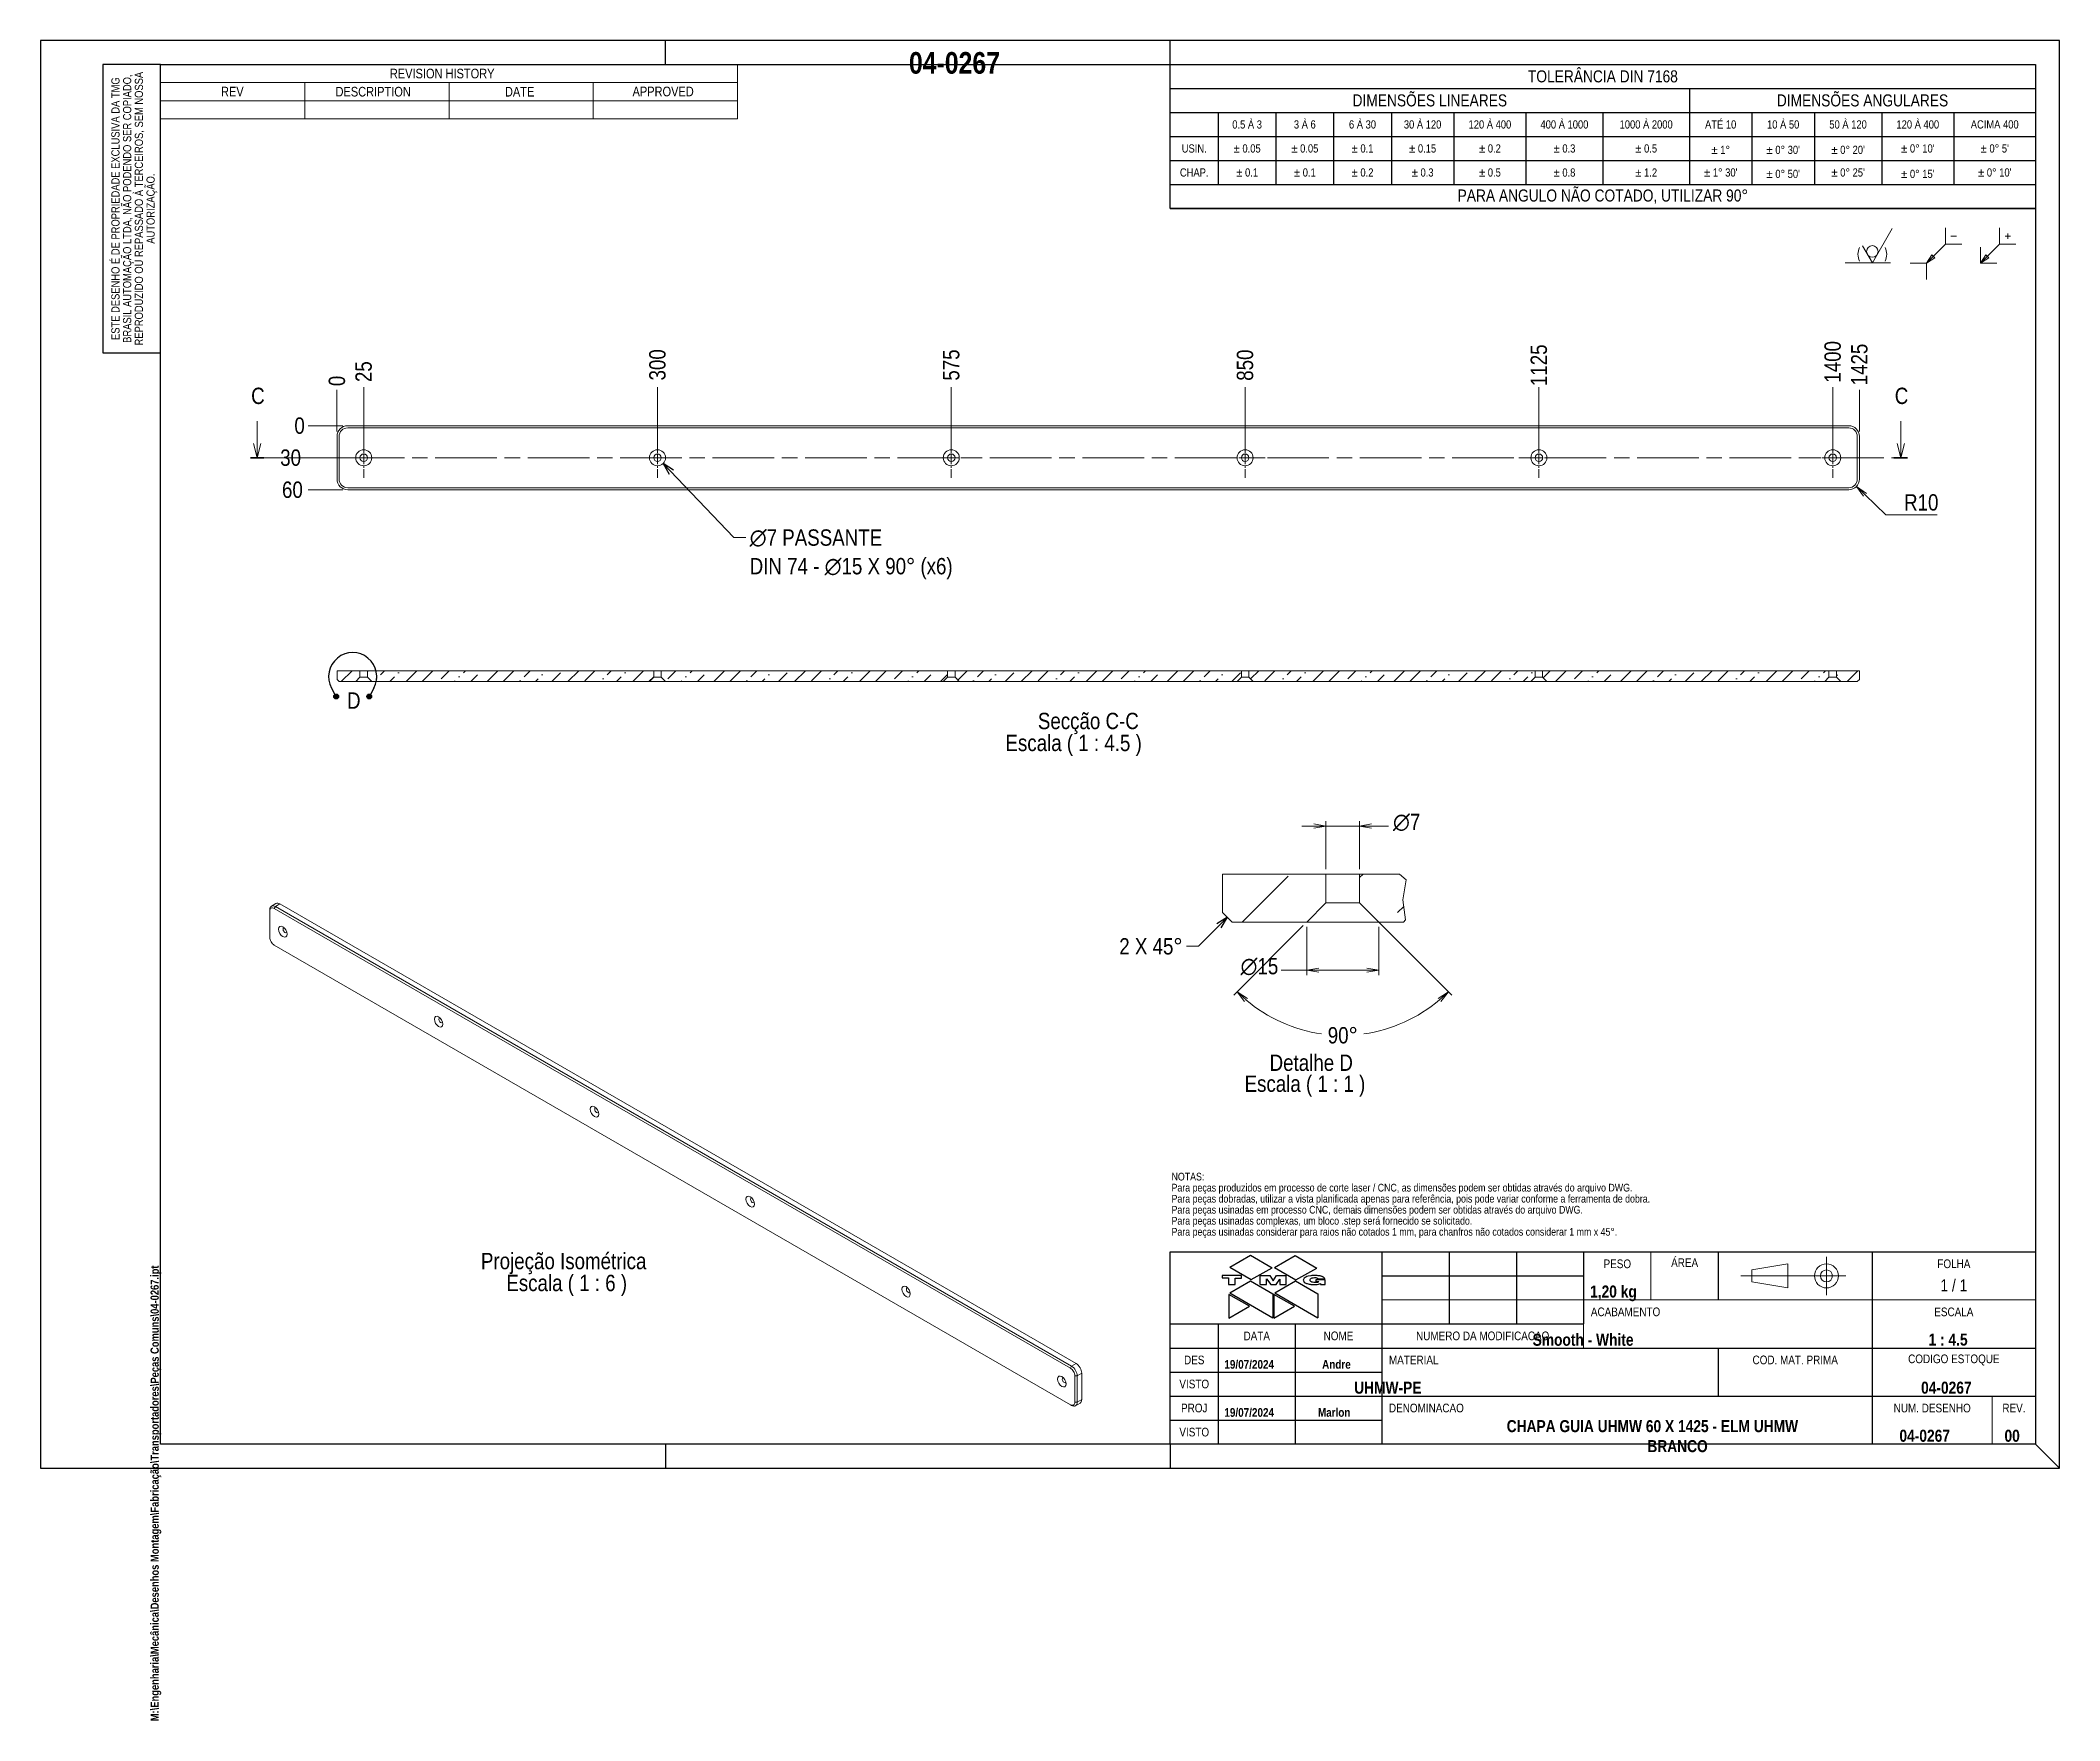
# Model space of a CAD drawing. Header units: millimetres. Extents: x 0 to 1890, y -236 to 1336.
import ezdxf
from ezdxf.enums import TextEntityAlignment as Align

# ---------------------------------------------------------------- set-up
doc = ezdxf.new("R2010")
doc.units = ezdxf.units.MM
doc.header["$LTSCALE"] = 4.5
doc.linetypes.add('CHAIN', pattern=[0.3543, 0.2362, -0.0295, 0.0591, -0.0295])
doc.layers.get('0').update_dxf_attribs({"lineweight": 25})
for name, color, linetype, lineweight in [('TMG - Bordas', 7, 'Continuous', 25), ('TMG - Bordas do Detalhe', 7, 'Continuous', 25), ('TMG - Secção', 7, 'CHAIN', 18), ('TMG - Simbolos', 7, 'Continuous', 18), ('TMG - Título', 7, 'Continuous', 18), ('TMG - Visível', 7, 'Continuous', 18)]:
    doc.layers.add(name, color=color, linetype=linetype, lineweight=lineweight)
for name, color, linetype, lineweight, true_color in [('TMG - Cota', 1, 'Continuous', 18, 0xff0000), ('TMG - Hachura', 7, 'Continuous', 9, 0xff8000), ('TMG - Laranja', 7, 'Continuous', 9, 0xf49800), ('TMG - Linha de Centro', 5, 'Continuous', 9, 0x0000ff), ('TMG - Linha de Quebra', 5, 'Continuous', 9, 0x0000ff), ('TMG - Marca de Centro', 5, 'Continuous', 9, 0x0000ff), ('TMG - Marrom', 7, 'Continuous', 9, 0x716f5f), ('TMG - Simbologia Usinagem', 5, 'Continuous', 18, 0x0000ff), ('TMG - Visível Estreita', 9, 'Continuous', 18, 0x808080)]:
    doc.layers.add(name, color=color, linetype=linetype, lineweight=lineweight, true_color=true_color)
doc.styles.add('Estilo de texto113', font='')
doc.styles.add('Estilo de texto114', font='')
doc.styles.add('Estilo de texto118', font='')
doc.styles.add('Estilo de texto119', font='')
doc.styles.add('TMG - Cota', font='technic_.ttf')
doc.styles.add('TMG - Lista de Peças', font='technic_.ttf')
doc.styles.add('TMG - Tolerância', font='technic_.ttf')
doc.styles.get('Estilo de texto113').set_extended_font_data('Technic', bold=True)
doc.styles.get('Estilo de texto114').set_extended_font_data('Technic', bold=True)
doc.styles.get('Estilo de texto118').set_extended_font_data('Technic', bold=True)
doc.styles.get('Estilo de texto119').set_extended_font_data('Technic', bold=True)
doc.dimstyles.new('TMG - Cota', dxfattribs={"dimscale": 4.5, "dimtxt": 3.4, "dimasz": 2.5, "dimexe": 1, "dimexo": 1, "dimgap": 0.8, "dimtad": 0, "dimrnd": 1e-08, "dimtxsty": 'TMG - Cota', "dimblk": 'OPEN', "dimcen": 0.09, "dimdle": 10, "dimclrd": 256, "dimclre": 256, "dimclrt": 256, "dimadec": 0, "dimazin": 0, "dimtfac": 0.470588, "dimtmove": 0, "dimatfit": 3, "dimldrblk": 'Open-1', "dimfxl": 0, "dimtolj": 1, "dimtzin": 0, "dimlwd": -1, "dimlwe": -1, "dimarcsym": 0})
doc.dimstyles.new('TMG - Cota$7', dxfattribs={"dimscale": 4.5, "dimtxt": 3.4, "dimasz": 2.5, "dimexe": 1, "dimexo": 1, "dimgap": 0.8, "dimtad": 0, "dimrnd": 1e-08, "dimtxsty": 'TMG - Cota', "dimblk": 'OPEN', "dimcen": 0.09, "dimdle": 10, "dimclrd": 256, "dimclre": 256, "dimclrt": 256, "dimadec": 0, "dimazin": 0, "dimtfac": 0.470588, "dimtmove": 0, "dimatfit": 3, "dimldrblk": 'Open-1', "dimfxl": 0, "dimtolj": 1, "dimtzin": 0, "dimlwd": -1, "dimlwe": -1, "dimarcsym": 0})
pattern_1 = [(45, (0, 0), (5.68282, 20.837), [26.78906, -5.35781, 0, -5.35781])]
pattern_2 = [(45, (0, 0), (25.5727, 93.7665), [120.5508, -24.1102, 0, -24.1102])]

msp = doc.modelspace()

# ---------------------------------------------------------------- texts
at = {"layer": 'TMG - Cota', "insert": (663.904, 878.764), "char_height": 15.3, "width": 248.25727, "attachment_point": 1, "line_spacing_factor": 1.05, "style": 'TMG - Cota'}
msp.add_mtext('\\fAIGDT|b0|i0;{\\H15.3000;n}\\fTechnic|b0|i0;{\\H15.3000;7 PASSANTE\\PDIN 74 - }\\fAIGDT|b0|i0;{\\H15.3000;n}\\fTechnic|b0|i0;{\\H15.3000;15 X 90° (x6)}', dxfattribs=at)
at = {"layer": 'TMG - Cota', "insert": (1069.064, 496.139), "char_height": 15.3, "attachment_point": 3, "style": 'TMG - Cota'}
msp.add_mtext('2 X 45°', dxfattribs=at)
at = {"layer": 'TMG - Simbolos', "char_height": 15.3, "attachment_point": 7, "style": 'TMG - Cota'}
for s, insert in [('Secção C-C', (933.654, 687.064)), ('Escala ( 1 : 4.5 )', (903.309, 666.629)), ('Detalhe D', (1150.561, 371.661)), ('Escala ( 1 : 1 )', (1127.112, 347.653)), ('Projeção Isométrica', (412.353, 181.534)), ('Escala ( 1 : 6 )', (436.122, 161.099))]:
    msp.add_mtext(s, dxfattribs=dict(at, insert=insert))
at = {"layer": 'TMG - Simbolos', "insert": (1058.756, 215.454), "char_height": 7.2, "width": 604.87641, "attachment_point": 7, "line_spacing_factor": 0.860529, "style": 'TMG - Lista de Peças'}
msp.add_mtext('\\fTechnic|b0|i0;{\\H7.2000;NOTAS: \\P}\\fTechnic|b0|i0;{\\H7.2000;Para peças produzidos em processo de corte laser / CNC, as dimensões podem ser obtidas através do arquivo DWG.\\P}\\fTechnic|b0|i0;{\\H7.2000;Para peças dobradas, utilizar a vista planificada apenas para referência, pois pode variar conforme a ferramenta de dobra.\\P}\\fTechnic|b0|i0;{\\H7.2000;Para peças usinadas em processo CNC, demais dimensões podem ser obtidas através do arquivo DWG.\\P}\\fTechnic|b0|i0;{\\H7.2000;Para peças usinadas complexas, um bloco .step será fornecido se solicitado.\\P}\\fTechnic|b0|i0;{\\H7.2000;Para peças usinadas considerar para raios não cotados 1 mm, para chanfros não cotados considerar 1 mm x 45°.}', dxfattribs=at)

# ---------------------------------------------------------------- blocks, each defined once
blk = doc.blocks.new('Bordas BORDA A3')
at = {"layer": 'TMG - Bordas'}
for p, q in [((420, 297), (0, 297)), ((0, 297), (0, 0)), ((130, 292), (130, 297)), ((235, 292), (235, 297)), ((420, 0), (420, 297)), ((130, 5), (130, 0)), ((235, 5), (235, 0)), ((0, 0), (420, 0))]:
    blk.add_line(p, q, dxfattribs=at)
at = {"layer": 'TMG - Bordas', "lineweight": 30}
for p, q in [((25, 292), (415, 292)), ((25, 5), (25, 292)), ((25, 232), (25, 292)), ((235, 292), (415, 292)), ((415, 292), (415, 5)), ((415, 292), (415, 262)), ((415, 5), (25, 5))]:
    blk.add_line(p, q, dxfattribs=at)
at = {"layer": 'TMG - Bordas', "style": 'Estilo de texto118'}
blk.add_attdef('STOCK_NUMBER_001', (180.67, 290.07), '', height=4.5, dxfattribs=at)
at = {"layer": 'TMG - Bordas', "style": 'Estilo de texto119'}
blk.add_attdef('FILENAME_AND_PATH_001', (24.62, -52.64), '', height=1.7, rotation=90, dxfattribs=at)
blk = doc.blocks.new('Blocos de títulos LEGENDA TMG A4 A3')
at = {"layer": 'TMG - Bordas', "lineweight": 30}
blk.add_line((151.61, 80.53), (195.61, 80.53), dxfattribs=at)
at = {"layer": 'TMG - Laranja', "color": 30, "linetype": 'Continuous', "lineweight": 30, "true_color": 0xf49800}
for p, q in [((164.01, 92.36), (168.34, 94.82)), ((168.34, 94.82), (172.79, 92.22)), ((173.29, 92.29), (177.63, 94.75)), ((177.63, 94.75), (182.08, 92.16)), ((164.01, 92.36), (168.45, 89.76)), ((164.01, 87.01), (168.34, 89.47)), ((168.34, 89.47), (172.95, 86.79)), ((168.45, 89.76), (172.79, 92.22)), ((173.29, 92.29), (177.74, 89.69)), ((173.36, 87.01), (177.69, 89.47)), ((177.69, 89.47), (182.3, 86.79)), ((177.74, 89.69), (182.08, 92.16)), ((164.01, 87.01), (172.95, 81.81)), ((172.95, 86.79), (172.95, 81.81)), ((173.36, 87.01), (182.3, 81.81)), ((182.3, 86.79), (182.3, 81.81))]:
    blk.add_line(p, q, dxfattribs=at)
at = {"layer": 'TMG - Linha de Centro'}
for p, q in [((288.11, 94.53), (288.11, 86.53)), ((292.11, 90.53), (270.27, 90.53))]:
    blk.add_line(p, q, dxfattribs=at)
at = {"layer": 'TMG - Marrom', "color": 251, "linetype": 'Continuous', "lineweight": 30, "true_color": 0x716f5f}
for p, q in [((162.41, 90.58), (162.41, 90.12)), ((166.47, 90.58), (162.41, 90.58)), ((162.41, 90.12), (163.71, 90.12)), ((163.71, 90.12), (163.71, 88.77)), ((163.71, 88.77), (165.15, 88.77)), ((165.15, 88.77), (165.15, 90.09)), ((165.15, 90.09), (166.47, 90.09)), ((166.47, 90.09), (166.47, 90.58)), ((170.32, 88.77), (170.32, 90.58)), ((170.32, 90.58), (172.34, 90.58)), ((170.32, 88.77), (171.67, 88.77)), ((171.67, 88.77), (171.67, 89.91)), ((171.67, 89.91), (172.52, 88.77)), ((172.34, 90.58), (173.02, 89.53)), ((172.52, 88.77), (173.62, 88.77)), ((173.02, 89.53), (173.7, 90.58)), ((173.62, 88.77), (174.39, 89.87)), ((173.7, 90.58), (175.76, 90.58)), ((174.39, 89.87), (174.39, 88.77)), ((174.39, 88.77), (175.76, 88.77)), ((175.76, 88.77), (175.76, 90.58)), ((179.32, 89.76), (179.3, 89.67)), ((179.3, 89.67), (179.32, 89.54)), ((179.39, 89.91), (179.32, 89.76)), ((179.32, 89.54), (179.39, 89.36)), ((179.5, 90.07), (179.39, 89.91)), ((179.39, 89.36), (179.48, 89.25)), ((179.48, 89.25), (179.65, 89.12)), ((179.68, 90.21), (179.5, 90.07)), ((179.65, 89.12), (179.85, 89.01)), ((179.83, 90.29), (179.68, 90.21)), ((180.01, 90.38), (179.83, 90.29)), ((179.85, 89.01), (179.96, 88.97)), ((179.96, 88.97), (180.12, 88.92)), ((180.34, 90.49), (180.01, 90.38)), ((180.12, 88.92), (180.31, 88.86)), ((180.31, 88.86), (180.49, 88.81)), ((180.83, 90.57), (180.34, 90.49)), ((180.49, 88.81), (180.69, 88.79)), ((180.69, 88.79), (180.84, 88.77)), ((180.73, 89.72), (180.75, 89.8)), ((180.73, 89.61), (180.73, 89.72)), ((180.75, 89.52), (180.73, 89.61)), ((180.75, 89.8), (180.8, 89.91)), ((180.82, 89.43), (180.75, 89.52)), ((180.8, 89.91), (180.86, 89.98)), ((180.89, 89.36), (180.82, 89.43)), ((181.1, 90.58), (180.83, 90.57)), ((180.84, 88.77), (181.11, 88.75)), ((180.86, 89.98), (180.97, 90.07)), ((180.97, 89.3), (180.89, 89.36)), ((180.97, 90.07), (181.11, 90.11)), ((181.08, 89.25), (180.97, 89.3)), ((181.24, 89.21), (181.08, 89.25)), ((181.59, 90.61), (181.1, 90.58)), ((181.11, 90.11), (181.33, 90.16)), ((181.11, 88.75), (181.33, 88.73)), ((181.46, 89.17), (181.24, 89.21)), ((181.33, 90.16), (181.63, 90.18)), ((181.33, 88.73), (181.41, 88.73)), ((181.41, 88.73), (181.63, 88.73)), ((181.68, 89.14), (181.46, 89.17)), ((181.99, 90.62), (181.59, 90.61)), ((181.63, 90.18), (181.9, 90.18)), ((181.63, 88.73), (181.85, 88.73)), ((181.81, 89.14), (181.68, 89.14)), ((181.94, 89.14), (181.81, 89.14)), ((181.85, 88.73), (182.21, 88.77)), ((181.9, 90.18), (182.01, 90.16)), ((181.92, 89.74), (181.92, 89.36)), ((183.81, 89.74), (181.92, 89.74)), ((181.92, 89.36), (182.54, 89.36)), ((182.1, 89.17), (181.94, 89.14)), ((182.18, 90.6), (181.99, 90.62)), ((182.01, 90.16), (182.12, 90.11)), ((182.23, 89.19), (182.1, 89.17)), ((182.12, 90.11), (182.21, 90.08)), ((182.38, 90.57), (182.18, 90.6)), ((182.21, 90.08), (182.32, 90)), ((182.21, 88.77), (182.43, 88.79)), ((182.36, 89.23), (182.23, 89.19)), ((182.32, 90), (182.38, 89.91)), ((182.45, 89.28), (182.36, 89.23)), ((182.58, 90.55), (182.38, 90.57)), ((182.38, 89.91), (183.75, 89.91)), ((182.43, 88.79), (182.69, 88.88)), ((182.54, 89.36), (182.45, 89.28)), ((182.69, 90.53), (182.58, 90.55)), ((182.82, 90.51), (182.69, 90.53)), ((182.69, 88.88), (182.87, 88.95)), ((182.95, 90.46), (182.82, 90.51)), ((182.87, 88.95), (182.89, 88.77)), ((182.89, 88.77), (183.81, 88.77)), ((183.04, 90.44), (182.95, 90.46)), ((183.13, 90.42), (183.04, 90.44)), ((183.24, 90.38), (183.13, 90.42)), ((183.33, 90.33), (183.24, 90.38)), ((183.42, 90.29), (183.33, 90.33)), ((183.48, 90.25), (183.42, 90.29)), ((183.55, 90.2), (183.48, 90.25)), ((183.64, 90.13), (183.55, 90.2)), ((183.68, 90.07), (183.64, 90.13)), ((183.72, 90), (183.68, 90.07)), ((183.75, 89.96), (183.72, 90)), ((183.75, 89.91), (183.75, 89.96)), ((183.81, 88.77), (183.81, 89.74)), ((163.83, 86.68), (163.83, 81.73)), ((168.12, 84.26), (163.83, 86.68)), ((163.83, 81.73), (168.12, 84.26)), ((173.18, 86.68), (173.18, 81.73)), ((177.47, 84.26), (173.18, 86.68)), ((173.18, 81.73), (177.47, 84.26))]:
    blk.add_line(p, q, dxfattribs=at)
at = {"layer": 'TMG - Simbolos', "lineweight": 30}
for p, q in [((151.61, 95.53), (331.61, 95.53)), ((151.61, 55.53), (151.61, 95.53)), ((195.61, 95.53), (195.61, 55.53)), ((209.61, 95.53), (209.61, 80.53)), ((223.61, 95.53), (223.61, 80.53)), ((237.61, 95.53), (237.61, 80.53)), ((265.61, 95.53), (265.61, 85.53)), ((297.61, 95.53), (297.61, 55.53)), ((331.61, 95.53), (331.61, 55.53)), ((195.61, 90.53), (237.61, 90.53)), ((161.61, 80.53), (161.61, 55.53)), ((177.61, 80.53), (177.61, 55.53)), ((195.61, 80.53), (237.61, 80.53)), ((151.61, 75.53), (195.61, 75.53)), ((195.61, 75.53), (331.61, 75.53)), ((265.61, 75.53), (265.61, 65.53)), ((151.61, 70.53), (195.61, 70.53)), ((151.61, 65.53), (195.61, 65.53)), ((195.61, 65.53), (331.61, 65.53)), ((151.61, 60.53), (195.61, 60.53)), ((331.61, 55.53), (151.61, 55.53))]:
    blk.add_line(p, q, dxfattribs=at)
at = {"layer": 'TMG - Simbolos'}
for p, q in [((251.61, 95.53), (251.61, 85.53)), ((272.61, 91.78), (280.11, 93.03)), ((280.11, 93.03), (280.11, 88.03)), ((272.61, 89.28), (272.61, 91.78)), ((280.11, 88.03), (272.61, 89.28)), ((195.61, 85.53), (237.61, 85.53)), ((251.61, 85.53), (237.61, 85.53)), ((251.61, 85.53), (265.61, 85.53)), ((265.61, 85.53), (331.61, 85.53)), ((237.61, 80.53), (237.61, 75.53)), ((322.61, 65.53), (322.61, 55.53))]:
    blk.add_line(p, q, dxfattribs=at)
at = {"layer": 'TMG - Simbolos', "color": 7}
blk.add_line((331.61, 55.53), (336.61, 50.53), dxfattribs=at)
at = {"layer": 'TMG - Simbolos'}
for radius in [2.5, 1.25]:
    blk.add_circle((288.11, 90.53), radius, dxfattribs=at)
at = {"layer": 'TMG - Simbolos', "char_height": 1.8, "style": 'TMG - Tolerância'}
for s, insert, attachment_point in [('\\fTechnic|b0|i0;{\\H1.8000;PESO}', (244.61, 93.03), 5), ('\\fTechnic|b0|i0;{\\H1.8000;ÁREA}', (258.61, 93.28), 5), ('\\fTechnic|b0|i0;{\\H1.8000;FOLHA}', (314.61, 93.04), 5), ('\\fTechnic|b0|i0;{\\H1.8000;ACABAMENTO}', (239.11, 83.04), 4), ('\\fTechnic|b0|i0;{\\H1.8000;ESCALA}', (314.61, 83.03), 5), ('\\fTechnic|b0|i0;{\\H1.8000;DATA}', (169.61, 78.04), 5), ('\\fTechnic|b0|i0;{\\H1.8000;NOME}', (186.61, 78.04), 5), ('\\fTechnic|b0|i0;{\\H1.8000;NUMERO DA MODIFICACAO}', (216.61, 78.04), 5), ('\\fTechnic|b0|i0;{\\H1.8000;COD. MAT. PRIMA}', (281.61, 73.04), 5), ('\\fTechnic|b0|i0;{\\H1.8000;CODIGO ESTOQUE}', (314.61, 73.03), 5), ('\\fTechnic|b0|i0;{\\H1.8000;VISTO}', (156.61, 68.03), 5), ('\\fTechnic|b0|i0;{\\H1.8000;DENOMINACAO}', (197.11, 63.04), 4), ('\\fTechnic|b0|i0;{\\H1.8000;NUM. DESENHO}', (310.11, 63.03), 5), ('\\fTechnic|b0|i0;{\\H1.8000;REV.}', (327.11, 63.05), 5)]:
    blk.add_mtext(s, dxfattribs=dict(at, insert=insert, attachment_point=attachment_point))
at = {"layer": 'TMG - Simbolos', "style": 'TMG - Tolerância'}
for s, insert, char_height, width, attachment_point in [('\\fTechnic|b0|i0;{\\H2.5000;1 / 1}', (314.61, 88.55), 2.5, 40.009, 5), ('\\fTechnic|b0|i0;{\\H1.8000;DES}', (156.61, 73.03), 1.8, 6.6594, 5), ('\\fTechnic|b0|i0;{\\H1.8000;MATERIAL}', (197.11, 73.04), 1.8, 12.5739, 4), ('\\fTechnic|b0|i0;{\\H1.8000;PROJ}', (156.61, 63.04), 1.8, 6.6594, 5), ('\\fTechnic|b0|i0;{\\H1.8000;VISTO}', (156.61, 58.03), 1.8, 7.058, 5)]:
    blk.add_mtext(s, dxfattribs=dict(at, insert=insert, char_height=char_height, width=width, attachment_point=attachment_point))
at = {"layer": 'TMG - Simbolos'}
for tag, height, style, p in [('RLM_3', 1.8, 'Estilo de texto114', (202.61, 93.03)), ('RLM_6', 1.8, 'Estilo de texto114', (216.61, 93.03)), ('RLM_9', 1.8, 'Estilo de texto114', (230.61, 93.03)), ('ÁREA', 2.5, 'Estilo de texto113', (258.61, 88.53)), ('RLM_2', 1.8, 'Estilo de texto114', (202.61, 88.03)), ('RLM_5', 1.8, 'Estilo de texto114', (216.61, 88.03)), ('RLM_8', 1.8, 'Estilo de texto114', (230.61, 88.03)), ('RLM_1', 1.8, 'Estilo de texto114', (202.61, 83.03)), ('RLM_4', 1.8, 'Estilo de texto114', (216.61, 83.03)), ('RLM_7', 1.8, 'Estilo de texto114', (230.61, 83.03)), ('ACABAMENTO', 2.5, 'Estilo de texto113', (239.61, 78.53)), ('MATERIAL', 2.5, 'Estilo de texto113', (197.61, 68.53))]:
    blk.add_attdef(tag, text='', height=height, dxfattribs=dict(at, style=style)).set_placement(p, align=Align.TOP_CENTER)
for tag, p, height, style in [('MASS\\P2;_001', (238.95, 86.03), 2.5, 'Estilo de texto113'), ('APPEARANCE_001', (226.99, 76), 2.5, 'Estilo de texto113'), ('Initial_View_Scale_001', (309.35, 76.03), 2.5, 'Estilo de texto113'), ('CHECKED_DATE_001', (162.88, 71.22), 1.8, 'Estilo de texto114'), ('DESIGNER_001', (183.21, 71.23), 1.8, 'Estilo de texto114'), ('MATERIAL_001', (189.88, 66.03), 2.5, 'Estilo de texto113'), ('STOCK_NUMBER_001', (307.79, 66.03), 2.5, 'Estilo de texto113'), ('ENG_APPROVAL_DATE_001', (162.88, 61.22), 1.8, 'Estilo de texto114'), ('PROJECT_001', (182.34, 61.23), 1.8, 'Estilo de texto114'), ('DESCRIPTION_001', (221.6, 58.03), 2.5, 'Estilo de texto113'), ('DESCRIPTION_002', (250.86, 53.87), 2.5, 'Estilo de texto113'), ('PART_NUMBER_001', (303.29, 56.03), 2.5, 'Estilo de texto113'), ('REVISION_NUMBER_001', (325.14, 56.03), 2.5, 'Estilo de texto113')]:
    blk.add_attdef(tag, p, '', height=height, dxfattribs=dict(at, style=style))
blk = doc.blocks.new('TMG.Rebarba')
at = {"layer": 'TMG - Simbolos'}
for p, q in [((-4.85, 2.65), (-4.85, 7.15)), ((10.15, 2.65), (10.15, 7.15)), ((12.4, 5.65), (12.4, 4.15)), ((-10.15, -2.65), (-4.85, 2.65)), ((-4.85, 2.65), (-0.35, 2.65)), ((-3.35, 4.9), (-1.85, 4.9)), ((4.85, -2.65), (10.15, 2.65)), ((4.85, 1.85), (4.85, -2.65)), ((10.15, 2.65), (14.65, 2.65)), ((11.65, 4.9), (13.15, 4.9)), ((-10.15, -2.65), (-14.65, -2.65)), ((-10.15, -2.65), (-8.67, -0.32)), ((-7.82, -1.17), (-10.15, -2.65)), ((-10.15, -2.65), (-10.15, -7.15)), ((-8.67, -0.32), (-7.82, -1.17)), ((4.85, -2.65), (6.33, -0.32)), ((7.18, -1.17), (4.85, -2.65)), ((4.85, -2.65), (9.35, -2.65)), ((6.33, -0.32), (7.18, -1.17))]:
    blk.add_line(p, q, dxfattribs=at)
blk = doc.blocks.new('Tolerâncias DIN 7168')
at = {"layer": 'TMG - Simbolos', "lineweight": 30}
for p, q in [((-180, -30), (-180, 0)), ((-180, -5), (0, -5)), ((-72, -5), (-72, -25)), ((-180, -10), (0, -10)), ((-170, -10), (-170, -25)), ((-158, -10), (-158, -25)), ((-146, -10), (-146, -25)), ((-134, -10), (-134, -25)), ((-121, -10), (-121, -25)), ((-106, -10), (-106, -25)), ((-90, -10), (-90, -25)), ((-59, -10), (-59, -25)), ((-46, -10), (-46, -25)), ((-32, -10), (-32, -25)), ((-17, -10), (-17, -25)), ((-180, -15), (0, -15)), ((-180, -20), (0, -20)), ((-180, -25), (0, -25)), ((-180, -30), (0, -30)), ((0, -30), (-180, -30))]:
    blk.add_line(p, q, dxfattribs=at)
at = {"layer": 'TMG - Simbolos'}
for p, q in [((-180, 0), (0, 0)), ((0, 0), (0, -30))]:
    blk.add_line(p, q, dxfattribs=at)
at = {"layer": 'TMG - Simbolos', "attachment_point": 5, "style": 'TMG - Tolerância'}
for s, insert, char_height in [('\\fTechnic|b0|i0;{\\H2.5000;TOLERÂNCIA DIN 7168}', (-90, -2.5), 2.5), ('\\fTechnic|b0|i0;{\\H2.5000;DIMENSÕES LINEARES}', (-126, -7.5), 2.5), ('\\fTechnic|b0|i0;{\\H2.5000;DIMENSÕES ANGULARES}', (-36, -7.5), 2.5), ('\\fTechnic|b0|i0;{\\H1.7000;0.5 À 3}', (-164, -12.5), 1.7), ('\\fTechnic|b0|i0;{\\H1.7000;3 À 6}', (-152, -12.5), 1.7), ('\\fTechnic|b0|i0;{\\H1.7000;6 À 30}', (-140, -12.5), 1.7), ('\\fTechnic|b0|i0;{\\H1.7000;30 À 120}', (-127.5, -12.5), 1.7), ('\\fTechnic|b0|i0;{\\H1.7000;120 À 400}', (-113.5, -12.5), 1.7), ('\\fTechnic|b0|i0;{\\H1.7000;400 À 1000}', (-98, -12.5), 1.7), ('\\fTechnic|b0|i0;{\\H1.7000;1000 À 2000}', (-81, -12.5), 1.7), ('\\fTechnic|b0|i0;{\\H1.7000;ATÉ 10}', (-65.5, -12.5), 1.7), ('\\fTechnic|b0|i0;{\\H1.7000;10 À 50}', (-52.5, -12.5), 1.7), ('\\fTechnic|b0|i0;{\\H1.7000;50 À 120}', (-39, -12.5), 1.7), ('\\fTechnic|b0|i0;{\\H1.7000;120 À 400}', (-24.5, -12.5), 1.7), ('\\fTechnic|b0|i0;{\\H1.7000;ACIMA 400}', (-8.5, -12.49), 1.7), ('\\fTechnic|b0|i0;{\\H1.7000;USIN.}', (-175, -17.5), 1.7), ('\\fTechnic|b0|i0;{\\H1.7000;± 0.05}', (-164, -17.49), 1.7), ('\\fTechnic|b0|i0;{\\H1.7000;± 0.05}', (-152, -17.49), 1.7), ('\\fTechnic|b0|i0;{\\H1.7000;± 0.1}', (-140, -17.49), 1.7), ('\\fTechnic|b0|i0;{\\H1.7000;± 0.15}', (-127.5, -17.49), 1.7), ('\\fTechnic|b0|i0;{\\H1.7000;± 0.2}', (-113.5, -17.49), 1.7), ('\\fTechnic|b0|i0;{\\H1.7000;± 0.3}', (-98, -17.49), 1.7), ('\\fTechnic|b0|i0;{\\H1.7000;± 0.5}', (-81, -17.49), 1.7), ("\\fTechnic|b0|i0;{\\H1.7000;± 0° 10'}", (-24.5, -17.49), 1.7), ("\\fTechnic|b0|i0;{\\H1.7000;± 0° 5'}", (-8.5, -17.49), 1.7), ('\\fTechnic|b0|i0;{\\H1.7000;CHAP.}', (-175, -22.49), 1.7), ('\\fTechnic|b0|i0;{\\H1.7000;± 0.1}', (-164, -22.49), 1.7), ('\\fTechnic|b0|i0;{\\H1.7000;± 0.1}', (-152, -22.49), 1.7), ('\\fTechnic|b0|i0;{\\H1.7000;± 0.2}', (-140, -22.49), 1.7), ('\\fTechnic|b0|i0;{\\H1.7000;± 0.3}', (-127.5, -22.49), 1.7), ('\\fTechnic|b0|i0;{\\H1.7000;± 0.5}', (-113.5, -22.49), 1.7), ('\\fTechnic|b0|i0;{\\H1.7000;± 0.8}', (-98, -22.5), 1.7), ('\\fTechnic|b0|i0;{\\H1.7000;± 1.2}', (-81, -22.49), 1.7), ("\\fTechnic|b0|i0;{\\H1.7000;± 1° 30'}", (-65.5, -22.49), 1.7), ("\\fTechnic|b0|i0;{\\H1.7000;± 0° 25'}", (-39, -22.49), 1.7), ("\\fTechnic|b0|i0;{\\H1.7000;± 0° 10'}", (-8.5, -22.49), 1.7), ('\\fTechnic|b0|i0;{\\H2.5000;PARA ANGULO NÃO COTADO, UTILIZAR 90°}', (-90, -27.5), 2.5)]:
    blk.add_mtext(s, dxfattribs=dict(at, insert=insert, char_height=char_height))
at = {"layer": 'TMG - Simbolos', "char_height": 1.7, "attachment_point": 5, "line_spacing_factor": 3.529412, "style": 'TMG - Tolerância'}
for s, insert in [('\\fTechnic|b0|i0;{\\H1.7000;± 1°}\\fTechnic|b0|i0;{\\H1.6000;\\P}', (-65.5, -17.78)), ("\\fTechnic|b0|i0;{\\H1.7000;± 0° 30'}\\fTechnic|b0|i0;{\\H1.6000;\\P}", (-52.5, -17.78)), ("\\fTechnic|b0|i0;{\\H1.7000;± 0° 20'}\\fTechnic|b0|i0;{\\H1.6000;\\P}", (-39, -17.78)), ("\\fTechnic|b0|i0;{\\H1.7000;± 0° 50'}\\fTechnic|b0|i0;{\\H1.6000;\\P}", (-52.5, -22.78)), ("\\fTechnic|b0|i0;{\\H1.7000;± 0° 15'}\\fTechnic|b0|i0;{\\H1.6000;\\P}", (-24.5, -22.78))]:
    blk.add_mtext(s, dxfattribs=dict(at, insert=insert))
blk = doc.blocks.new('TMG.Propriedade')
at = {"layer": 'TMG - Simbolos', "lineweight": 30}
for p, q in [((-12, 0), (-12, -60)), ((0, 0), (-12, 0)), ((-12, -60), (0, -60))]:
    blk.add_line(p, q, dxfattribs=at)
at = {"layer": 'TMG - Simbolos'}
blk.add_line((0, 0), (0, -60), dxfattribs=at)
at = {"layer": 'TMG - Simbolos', "insert": (-5.47, -30), "char_height": 1.7, "width": 58.8074, "attachment_point": 5, "rotation": 90, "line_spacing_factor": 0.860529, "style": 'TMG - Tolerância'}
blk.add_mtext('\\fTechnic|b0|i0;{\\H1.7000;ESTE DESENHO É DE PROPRIEDADE EXCLUSIVA DA TMG BRASIL AUTOMAÇÃO LTDA}\\fTechnic|b0|i0;{\\H1.7000;, NÃO PODENDO SER COPIADO, REPRODUZIDO OU REPASSADO À TERCEIROS, SEM NOSSA AUTORIZAÇÃO.}\\fTechnic|b0|i0;{\\H1.6000;\\P}', dxfattribs=at)
blk = doc.blocks.new('(U.P.)')
at = {"layer": 'TMG - Simbologia Usinagem', "lineweight": 18}
for p, q in [((13, 9.53), (7.5, 0)), ((7.5, 0), (4.75, 4.76))]:
    blk.add_line(p, q, dxfattribs=at)
at = {"layer": 'TMG - Simbologia Usinagem'}
blk.add_circle((7.5, 3.18), 1.59, dxfattribs=at)
at = {"layer": 'TMG - Título'}
for q in [(0, 0), (12.5, 0)]:
    blk.add_line((7.5, 0), q, dxfattribs=at)
for start, end in [(151.9454, 208.0546), (331.9454, 28.0546)]:
    blk.add_arc((7.5, 2.38), 4, start, end, dxfattribs=at)
blk = doc.blocks.new('REVISION HISTORY')
at = {"layer": 'TMG - Simbolos'}
for p, q in [((25, 292), (145, 292)), ((25, 292), (25, 288.23)), ((145, 292), (145, 288.23)), ((25, 288.23), (145, 288.23)), ((25, 288.23), (25, 284.46)), ((55, 288.23), (55, 284.46)), ((85, 288.23), (85, 284.46)), ((115, 288.23), (115, 284.46)), ((145, 288.23), (145, 284.46)), ((25, 284.46), (145, 284.46)), ((25, 284.46), (25, 280.68)), ((55, 284.46), (55, 280.68)), ((85, 284.46), (85, 280.68)), ((115, 284.46), (115, 280.68)), ((145, 284.46), (145, 280.68)), ((25, 280.68), (145, 280.68))]:
    blk.add_line(p, q, dxfattribs=at)
at = {"layer": 'TMG - Simbolos', "char_height": 2, "attachment_point": 7, "style": 'TMG - Lista de Peças'}
for s, insert in [('REVISION HISTORY', (72.69, 289.07)), ('REV', (37.57, 285.35)), ('DESCRIPTION', (61.39, 285.3)), ('DATE', (96.63, 285.32)), ('APPROVED', (123.17, 285.34))]:
    blk.add_mtext(s, dxfattribs=dict(at, insert=insert))
blk = doc.blocks.new('_Open')
at = {"color": 0, "linetype": 'ByBlock', "lineweight": -2}
for p, q in [((-1, 0.17), (0, 0)), ((-1, -0.17), (0, 0)), ((0, 0), (-1, 0))]:
    blk.add_line(p, q, dxfattribs=at)
blk = doc.blocks.new('Open-1')
at = {"color": 0}
for p, q in [((0, 0), (-1, 0.25)), ((-1, 0), (0, 0)), ((-1, -0.25), (0, 0))]:
    blk.add_line(p, q, dxfattribs=at)
blk = doc.blocks.new('*D29')
at = {"layer": 'Defpoints', "color": 0, "transparency": 16777216}
for p in [(277.6, 1009.4), (277.6, 975.8), (277.6, 965.8)]:
    blk.add_point(p, dxfattribs=at)
at = {"layer": 'TMG - Cota', "transparency": 16777216}
blk.add_line((277.6, 970.3), (277.6, 1009.4), dxfattribs=at)
at = {"layer": 'TMG - Cota', "transparency": 16777216, "insert": (277.6, 1017.7), "char_height": 15.3, "attachment_point": 5, "rotation": 90, "style": 'TMG - Cota'}
blk.add_mtext('\\A1;0', dxfattribs=at)
blk = doc.blocks.new('*D30')
at = {"layer": 'Defpoints', "color": 0, "transparency": 16777216}
for p in [(302.6, 1011.9), (277.6, 975.8), (302.6, 945.8)]:
    blk.add_point(p, dxfattribs=at)
at = {"layer": 'TMG - Cota', "transparency": 16777216}
blk.add_line((302.6, 950.3), (302.6, 1011.9), dxfattribs=at)
at = {"layer": 'TMG - Cota', "transparency": 16777216, "insert": (302.6, 1026.4), "char_height": 15.3, "attachment_point": 5, "rotation": 90, "style": 'TMG - Cota'}
blk.add_mtext('\\A1;25', dxfattribs=at)
blk = doc.blocks.new('*D31')
at = {"layer": 'Defpoints', "color": 0, "transparency": 16777216}
for p in [(577.6, 1011.9), (277.6, 975.8), (577.6, 945.8)]:
    blk.add_point(p, dxfattribs=at)
at = {"layer": 'TMG - Cota', "transparency": 16777216}
blk.add_line((577.6, 950.3), (577.6, 1011.9), dxfattribs=at)
at = {"layer": 'TMG - Cota', "transparency": 16777216, "insert": (577.6, 1032.8), "char_height": 15.3, "attachment_point": 5, "rotation": 90, "style": 'TMG - Cota'}
blk.add_mtext('\\A1;300', dxfattribs=at)
blk = doc.blocks.new('*D32')
at = {"layer": 'Defpoints', "color": 0, "transparency": 16777216}
for p in [(852.6, 1011.9), (277.6, 975.8), (852.6, 945.8)]:
    blk.add_point(p, dxfattribs=at)
at = {"layer": 'TMG - Cota', "transparency": 16777216}
blk.add_line((852.6, 950.3), (852.6, 1011.9), dxfattribs=at)
at = {"layer": 'TMG - Cota', "transparency": 16777216, "insert": (852.6, 1032.6), "char_height": 15.3, "attachment_point": 5, "rotation": 90, "style": 'TMG - Cota'}
blk.add_mtext('\\A1;575', dxfattribs=at)
blk = doc.blocks.new('*D33')
at = {"layer": 'Defpoints', "color": 0, "transparency": 16777216}
for p in [(1127.6, 1011.9), (277.6, 975.8), (1127.6, 945.8)]:
    blk.add_point(p, dxfattribs=at)
at = {"layer": 'TMG - Cota', "transparency": 16777216}
blk.add_line((1127.6, 950.3), (1127.6, 1011.9), dxfattribs=at)
at = {"layer": 'TMG - Cota', "transparency": 16777216, "insert": (1127.6, 1032.5), "char_height": 15.3, "attachment_point": 5, "rotation": 90, "style": 'TMG - Cota'}
blk.add_mtext('\\A1;850', dxfattribs=at)
blk = doc.blocks.new('*D34')
at = {"layer": 'Defpoints', "color": 0, "transparency": 16777216}
for p in [(1402.6, 1011.9), (277.6, 975.8), (1402.6, 945.8)]:
    blk.add_point(p, dxfattribs=at)
at = {"layer": 'TMG - Cota', "transparency": 16777216}
blk.add_line((1402.6, 950.3), (1402.6, 1011.9), dxfattribs=at)
at = {"layer": 'TMG - Cota', "transparency": 16777216, "insert": (1402.6, 1032.4), "char_height": 15.3, "attachment_point": 5, "rotation": 90, "style": 'TMG - Cota'}
blk.add_mtext('\\A1;1125', dxfattribs=at)
blk = doc.blocks.new('*D35')
at = {"layer": 'Defpoints', "color": 0, "transparency": 16777216}
for p in [(1677.6, 1011.9), (277.6, 975.8), (1677.6, 945.8)]:
    blk.add_point(p, dxfattribs=at)
at = {"layer": 'TMG - Cota', "transparency": 16777216}
blk.add_line((1677.6, 950.3), (1677.6, 1011.9), dxfattribs=at)
at = {"layer": 'TMG - Cota', "transparency": 16777216, "insert": (1677.6, 1035.6), "char_height": 15.3, "attachment_point": 5, "rotation": 90, "style": 'TMG - Cota'}
blk.add_mtext('\\A1;1400', dxfattribs=at)
blk = doc.blocks.new('*D36')
at = {"layer": 'Defpoints', "color": 0, "transparency": 16777216}
for p in [(1702.6, 1009.4), (277.6, 975.8), (1702.6, 965.8)]:
    blk.add_point(p, dxfattribs=at)
at = {"layer": 'TMG - Cota', "transparency": 16777216}
blk.add_line((1702.6, 970.3), (1702.6, 1009.4), dxfattribs=at)
at = {"layer": 'TMG - Cota', "transparency": 16777216, "insert": (1702.6, 1033.1), "char_height": 15.3, "attachment_point": 5, "rotation": 90, "style": 'TMG - Cota'}
blk.add_mtext('\\A1;1425', dxfattribs=at)
blk = doc.blocks.new('*D37')
at = {"layer": 'Defpoints', "color": 0, "transparency": 16777216}
for p in [(250.8, 975.8), (277.6, 975.8), (287.6, 975.8)]:
    blk.add_point(p, dxfattribs=at)
at = {"layer": 'TMG - Cota', "transparency": 16777216}
blk.add_line((283.1, 975.8), (250.8, 975.8), dxfattribs=at)
at = {"layer": 'TMG - Cota', "transparency": 16777216, "insert": (242.6, 975.8), "char_height": 15.3, "attachment_point": 5, "style": 'TMG - Cota'}
blk.add_mtext('\\A1;0', dxfattribs=at)
blk = doc.blocks.new('*D38')
at = {"layer": 'Defpoints', "color": 0, "transparency": 16777216}
for p in [(277.6, 975.8), (249, 945.8), (302.6, 945.8)]:
    blk.add_point(p, dxfattribs=at)
at = {"layer": 'TMG - Cota', "transparency": 16777216}
blk.add_line((298.1, 945.8), (249, 945.8), dxfattribs=at)
at = {"layer": 'TMG - Cota', "transparency": 16777216, "insert": (234.2, 945.8), "char_height": 15.3, "attachment_point": 5, "style": 'TMG - Cota'}
blk.add_mtext('\\A1;30', dxfattribs=at)
blk = doc.blocks.new('*D39')
at = {"layer": 'Defpoints', "color": 0, "transparency": 16777216}
for p in [(277.6, 975.8), (250.8, 915.8), (287.6, 915.8)]:
    blk.add_point(p, dxfattribs=at)
at = {"layer": 'TMG - Cota', "transparency": 16777216}
blk.add_line((283.1, 915.8), (250.8, 915.8), dxfattribs=at)
at = {"layer": 'TMG - Cota', "transparency": 16777216, "insert": (235.9, 915.8), "char_height": 15.3, "attachment_point": 5, "style": 'TMG - Cota'}
blk.add_mtext('\\A1;60', dxfattribs=at)
blk = doc.blocks.new('*D40')
at = {"layer": 'Defpoints', "color": 0, "transparency": 16777216}
for p in [(1692.6, 925.8), (1699.8, 918.9)]:
    blk.add_point(p, dxfattribs=at)
at = {"layer": 'TMG - Cota', "transparency": 16777216}
for p, q in [((1727.3, 892.5), (1708, 911.1)), ((1775.3, 892.5), (1727.3, 892.5))]:
    blk.add_line(p, q, dxfattribs=at)
at = {"layer": 'TMG - Cota', "transparency": 16777216, "xscale": 11.25, "yscale": 11.25, "zscale": 11.25, "rotation": 136.1302458937783}
blk.add_blockref('_Open', (1699.8, 918.9), dxfattribs=at)
at = {"layer": 'TMG - Cota', "transparency": 16777216, "insert": (1760.5, 911.7), "char_height": 15.3, "attachment_point": 2, "style": 'TMG - Cota'}
blk.add_mtext('\\A1;R10', dxfattribs=at)
blk = doc.blocks.new('SeçãoTrans2D0')
at = {"layer": 'TMG - Secção', "linetype": 'Continuous'}
for p, q in [((45.1, 217.81), (45.1, 213.18)), ((386.96, 217.81), (386.96, 213.18)), ((44.35, 213.18), (45.1, 210.18)), ((45.1, 213.18), (45.1, 210.18)), ((45.1, 210.18), (45.85, 213.18)), ((386.21, 213.18), (386.96, 210.18)), ((386.96, 213.18), (386.96, 210.18)), ((386.96, 210.18), (387.71, 213.18))]:
    blk.add_line(p, q, dxfattribs=at)
at = {"layer": 'TMG - Secção', "linetype": 'CHAIN', "ltscale": 12.061184}
blk.add_line((43.68, 210.18), (388.38, 210.18), dxfattribs=at)
at = {"layer": 'TMG - Secção', "linetype": 'Continuous', "lineweight": 35}
for p, q in [((43.68, 210.18), (46.51, 210.18)), ((385.54, 210.18), (388.38, 210.18))]:
    blk.add_line(p, q, dxfattribs=at)
at = {"layer": 'TMG - Secção', "char_height": 3.4, "attachment_point": 7, "style": 'TMG - Cota'}
for insert in [(43.84, 221.31), (385.71, 221.31)]:
    blk.add_mtext('C', dxfattribs=dict(at, insert=insert))
blk = doc.blocks.new('Detalhe2D0')
at = {"layer": 'TMG - Bordas do Detalhe'}
h = blk.add_hatch(color=256, dxfattribs=at)
edge = h.paths.add_edge_path(flags=0)
edge.add_arc((61.52, 160.52), 0.5, 0, 360)
h = blk.add_hatch(color=256, dxfattribs=at)
edge = h.paths.add_edge_path(flags=0)
edge.add_arc((68.4, 160.52), 0.5, 0, 360)
at = {"layer": 'TMG - Bordas do Detalhe', "linetype": 'Continuous'}
for p, q in [((60.56, 162.27), (61.28, 160.96)), ((69.35, 162.27), (68.64, 160.96))]:
    blk.add_line(p, q, dxfattribs=at)
for centre in [(61.52, 160.52), (68.4, 160.52)]:
    blk.add_circle(centre, 0.5, dxfattribs=at)
at = {"layer": 'TMG - Bordas do Detalhe'}
blk.add_arc((64.96, 164.66), 5, 331.543, 208.457, dxfattribs=at)
at = {"layer": 'TMG - Bordas do Detalhe', "insert": (63.78, 157.98), "char_height": 3.4, "attachment_point": 7, "style": 'TMG - Cota'}
blk.add_mtext('D', dxfattribs=at)
blk = doc.blocks.new('*D43')
at = {"layer": 'Defpoints', "color": 0, "transparency": 16777216}
for p in [(1203.3, 601.1), (1203.3, 556.1), (1234.8, 556.1)]:
    blk.add_point(p, dxfattribs=at)
at = {"layer": 'TMG - Cota', "transparency": 16777216}
for p, q in [((1203.3, 560.6), (1203.3, 605.6)), ((1234.8, 560.6), (1234.8, 605.6)), ((1192, 601.1), (1180.8, 601.1)), ((1203.3, 601.1), (1234.8, 601.1)), ((1246, 601.1), (1261.9, 601.1))]:
    blk.add_line(p, q, dxfattribs=at)
at = {"layer": 'TMG - Cota', "transparency": 16777216, "xscale": 11.25, "yscale": 11.25, "zscale": 11.25}
blk.add_blockref('_Open', (1203.3, 601.1), dxfattribs=at)
at = {"layer": 'TMG - Cota', "transparency": 16777216, "xscale": 11.25, "yscale": 11.25, "zscale": 11.25, "rotation": 180}
blk.add_blockref('_Open', (1234.8, 601.1), dxfattribs=at)
at = {"layer": 'TMG - Cota', "transparency": 16777216, "insert": (1278.8, 612.6), "char_height": 15.3, "attachment_point": 2, "style": 'TMG - Cota'}
blk.add_mtext('\\A1;{\\fAIGDT|b0|i0;\\ln}\\fTechnic|b0|i0;{\\H15.3000;7}', dxfattribs=at)
blk = doc.blocks.new('*D44')
at = {"layer": 'Defpoints', "color": 0, "transparency": 16777216}
for p in [(1185.3, 511.1), (1252.8, 511.1), (1252.8, 466.1)]:
    blk.add_point(p, dxfattribs=at)
at = {"layer": 'TMG - Cota', "transparency": 16777216}
for p, q in [((1185.3, 506.6), (1185.3, 461.6)), ((1252.8, 506.6), (1252.8, 461.6)), ((1185.3, 466.1), (1161.5, 466.1)), ((1241.5, 466.1), (1196.5, 466.1))]:
    blk.add_line(p, q, dxfattribs=at)
at = {"layer": 'TMG - Cota', "transparency": 16777216, "xscale": 11.25, "yscale": 11.25, "zscale": 11.25, "rotation": 180}
blk.add_blockref('_Open', (1185.3, 466.1), dxfattribs=at)
at = {"layer": 'TMG - Cota', "transparency": 16777216, "xscale": 11.25, "yscale": 11.25, "zscale": 11.25}
blk.add_blockref('_Open', (1252.8, 466.1), dxfattribs=at)
at = {"layer": 'TMG - Cota', "transparency": 16777216, "insert": (1141, 477.6), "char_height": 15.3, "attachment_point": 2, "style": 'TMG - Cota'}
blk.add_mtext('\\A1;{\\fAIGDT|b0|i0;\\ln}\\fTechnic|b0|i0;{\\H15.3000;15}', dxfattribs=at)
blk = doc.blocks.new('*D45')
at = {"layer": 'Defpoints', "color": 0, "transparency": 16777216}
for p in [(1219, 544.9), (1185.3, 511.1), (1234.8, 529.1), (1182.8, 409.8)]:
    blk.add_point(p, dxfattribs=at)
at = {"layer": 'TMG - Cota', "transparency": 16777216}
for p, q in [((1238, 525.9), (1321.1, 442.8)), ((1182.1, 507.9), (1117, 442.8))]:
    blk.add_line(p, q, dxfattribs=at)
for start, end in [(229.6117, 261.8557), (278.1443, 310.3883)]:
    blk.add_arc((1219, 544.9), 139.8, start, end, dxfattribs=at)
at = {"layer": 'TMG - Cota', "transparency": 16777216, "xscale": 11.25, "yscale": 11.25, "zscale": 11.25}
for p, rotation in [((1120.2, 446), 137.3058587573385), ((1317.9, 446), 42.69414124266133)]:
    blk.add_blockref('_Open', p, dxfattribs=dict(at, rotation=rotation))
at = {"layer": 'TMG - Cota', "transparency": 16777216, "insert": (1219, 412.9), "char_height": 15.3, "attachment_point": 2, "style": 'TMG - Cota'}
blk.add_mtext('\\A1;90°', dxfattribs=at)

# ---------------------------------------------------------------- dimensions: what is measured, and where the dimension line sits
at = {"layer": 'TMG - Cota'}
for feature_location, offset, dtype, origin, picture, middle in [((1677.633, 945.799), (0, 66.148), 1, (277.633, 975.799), '*D35', (1677.633, 1035.623)), ((1702.633, 965.799), (0, 43.648), 1, (277.633, 975.799), '*D36', (1702.633, 1033.078)), ((1402.633, 945.799), (0, 66.148), 1, (277.633, 975.799), '*D34', (1402.633, 1032.357)), ((577.633, 945.799), (0, 66.148), 1, (277.633, 975.799), '*D31', (577.633, 1032.771)), ((852.633, 945.799), (0, 66.148), 1, (277.633, 975.799), '*D32', (852.633, 1032.648)), ((1127.633, 945.799), (0, 66.148), 1, (277.633, 975.799), '*D33', (1127.633, 1032.536)), ((277.633059751, 965.798947644), (0, 43.648397966), 1, (277.633059751, 975.798947644), '*D29', (277.633059751, 1017.677608979)), ((302.633, 945.799), (0, 66.148), 1, (277.633, 975.799), '*D30', (302.633, 1026.374)), ((287.633059751, 975.798947644), (-36.802445619, 0), 0, (277.633059751, 975.798947644), '*D37', (242.600350763, 975.798947644)), ((302.633, 945.799), (-53.677, 0), 0, (277.633, 975.799), '*D38', (234.239, 945.799)), ((287.633, 915.799), (-36.802, 0), 0, (277.633, 975.799), '*D39', (235.856, 915.799))]:
    dim = msp.add_ordinate_dim(feature_location=feature_location, offset=offset, dtype=dtype, origin=origin, dimstyle='TMG - Cota', override={"dimgap": 0.8, "dimtad": 0, "dimdec": 2, "dimtol": 0, "dimlim": 0, "dimtp": 0, "dimtm": 0, "dimtdec": 2}, dxfattribs=at)
    dim.commit()
    dim.dimension.update_dxf_attribs({"geometry": picture, "text_midpoint": middle})
dim = msp.add_radius_dim(center=(1692.633, 925.799), mpoint=(1699.842, 918.869), dimstyle='TMG - Cota', override={"dimgap": 0.8, "dimtad": 1, "dimtih": 1, "dimtoh": 1, "dimdec": 2, "dimlfac": 1, "dimcen": 0, "dimtol": 0, "dimlim": 0, "dimtp": 0, "dimtm": 0, "dimtdec": 2, "dimtofl": 0}, dxfattribs=at)
dim.commit()
dim.dimension.update_dxf_attribs({"geometry": '*D40', "text_midpoint": (1760.504, 892.487), "dimtype": 164})
for base, p1, p2, override, picture, middle in [((1203.272, 601.129), (1234.772, 556.129), (1203.272, 556.129), {"dimgap": 0.8, "dimdec": 2, "dimlfac": 0.222222, "dimtol": 0, "dimlim": 0, "dimtp": 0, "dimtm": 0, "dimtdec": 2, "dimtofl": 1, "dimatfit": 1}, '*D43', (1278.772, 601.129)), ((1252.772, 466.129), (1185.272, 511.129), (1252.772, 511.129), {"dimgap": 0.8, "dimdec": 2, "dimlfac": 0.222222, "dimtol": 0, "dimlim": 0, "dimtp": 0, "dimtm": 0, "dimtdec": 2, "dimtofl": 0, "dimatfit": 2}, '*D44', (1140.998, 466.129))]:
    dim = msp.add_linear_dim(base=base, p1=p1, p2=p2, angle=180, text='{\\fAIGDT|b0|i0;\\ln}\\fTechnic|b0|i0;{\\H15.3000;<>}', dimstyle='TMG - Cota', override=override, dxfattribs=at)
    dim.commit()
    dim.dimension.update_dxf_attribs({"geometry": picture, "text_midpoint": middle, "dimtype": 160})
dim = msp.add_angular_dim_3p(base=(1182.837, 409.836), center=(1219.022, 544.879), p1=(1185.272, 511.129), p2=(1234.772, 529.129), dimstyle='TMG - Cota', override={"dimgap": 0.8, "dimadec": 0, "dimtol": 0, "dimlim": 0, "dimtp": 0, "dimtm": 0, "dimtdec": 2}, dxfattribs=at)
dim.commit()
dim.dimension.update_dxf_attribs({"geometry": '*D45', "text_midpoint": (1219.022, 405.072), "dimtype": 165})

# ---------------------------------------------------------------- hatches: boundary and pattern name
at = {"layer": 'TMG - Hachura'}
h = msp.add_hatch(dxfattribs=at)
h.set_pattern_fill('ANSI36', color=256, scale=85.725, style=0)
h.set_pattern_definition(pattern_1)
h.paths.add_polyline_path([(277.633, 738.312), (279.633, 736.312), (295.133, 736.312), (299.133, 740.312), (299.133, 746.312), (277.633, 746.312)])
h = msp.add_hatch(dxfattribs=at)
h.set_pattern_fill('ANSI36', color=256, scale=85.725, style=0)
h.set_pattern_definition(pattern_1)
h.paths.add_polyline_path([(570.133, 736.312), (574.133, 740.312), (574.133, 746.312), (306.133, 746.312), (306.133, 740.312), (310.133, 736.312)])
h = msp.add_hatch(dxfattribs=at)
h.set_pattern_fill('ANSI36', color=256, scale=85.725, style=0)
h.set_pattern_definition(pattern_1)
h.paths.add_polyline_path([(581.133, 740.312), (585.133, 736.312), (845.133, 736.312), (849.133, 740.312), (849.133, 746.312), (581.133, 746.312)])
h = msp.add_hatch(dxfattribs=at)
h.set_pattern_fill('ANSI36', color=256, scale=85.725, style=0)
h.set_pattern_definition(pattern_1)
h.paths.add_polyline_path([(1120.133, 736.312), (1124.133, 740.312), (1124.133, 746.312), (856.133, 746.312), (856.133, 740.312), (860.133, 736.312)])
h = msp.add_hatch(dxfattribs=at)
h.set_pattern_fill('ANSI36', color=256, scale=85.725, style=0)
h.set_pattern_definition(pattern_1)
h.paths.add_polyline_path([(1131.133, 740.312), (1135.133, 736.312), (1395.133, 736.312), (1399.133, 740.312), (1399.133, 746.312), (1131.133, 746.312)])
h = msp.add_hatch(dxfattribs=at)
h.set_pattern_fill('ANSI36', color=256, scale=85.725, style=0)
h.set_pattern_definition(pattern_1)
h.paths.add_polyline_path([(1670.133, 736.312), (1674.133, 740.312), (1674.133, 746.312), (1406.133, 746.312), (1406.133, 740.312), (1410.133, 736.312)])
h = msp.add_hatch(dxfattribs=at)
h.set_pattern_fill('ANSI36', color=256, scale=85.725, style=0)
h.set_pattern_definition(pattern_1)
h.paths.add_polyline_path([(1700.633, 736.312), (1702.633, 738.312), (1702.633, 746.312), (1681.133, 746.312), (1681.133, 740.312), (1685.133, 736.312)])
h = msp.add_hatch(dxfattribs=at)
h.set_pattern_fill('ANSI36', color=256, scale=385.7625, style=0)
h.set_pattern_definition(pattern_2)
h.paths.add_polyline_path([(1115.522, 511.129), (1185.272, 511.129), (1203.272, 529.129), (1203.272, 556.129), (1106.522, 556.129), (1106.522, 520.129)])
h = msp.add_hatch(dxfattribs=at)
h.set_pattern_fill('ANSI36', color=256, scale=385.7625, style=0)
h.set_pattern_definition(pattern_2)
h.paths.add_polyline_path([(1272.123, 556.129), (1278.235, 550.652), (1275.143, 532.015), (1277.902, 513.436), (1275.795, 511.129), (1252.772, 511.129), (1234.772, 529.129), (1234.772, 556.129)])

# ---------------------------------------------------------------- linework, layer by layer
at = {"layer": 'TMG - Linha de Quebra'}
for p, q in [((1272.123, 556.129), (1278.235, 550.652)), ((1278.235, 550.652), (1275.143, 532.015)), ((1275.143, 532.015), (1277.902, 513.436)), ((1277.902, 513.436), (1275.795, 511.129))]:
    msp.add_line(p, q, dxfattribs=at)
at = {"layer": 'TMG - Marca de Centro', "linetype": 'CHAIN', "ltscale": 9.259962}
for p, q in [((302.633, 964.549), (302.633, 927.049)), ((577.633, 964.549), (577.633, 927.049)), ((852.633, 964.549), (852.633, 927.049)), ((1127.633, 964.549), (1127.633, 927.049)), ((1402.633, 964.549), (1402.633, 927.049)), ((1677.633, 964.549), (1677.633, 927.049)), ((321.383, 945.799), (283.883, 945.799)), ((596.383, 945.799), (558.883, 945.799)), ((871.383, 945.799), (833.883, 945.799)), ((1146.383, 945.799), (1108.883, 945.799)), ((1421.383, 945.799), (1383.883, 945.799)), ((1696.383, 945.799), (1658.883, 945.799))]:
    msp.add_line(p, q, dxfattribs=at)
at = {"layer": 'TMG - Visível'}
for p, q in [((277.633, 965.799), (277.633, 925.799)), ((279.633, 925.799), (279.633, 965.799)), ((1692.633, 975.799), (287.633, 975.799)), ((287.633, 973.799), (1692.633, 973.799)), ((1700.633, 965.799), (1700.633, 925.799)), ((1702.633, 925.799), (1702.633, 965.799)), ((1692.633, 917.799), (287.633, 917.799)), ((287.633, 915.799), (1692.633, 915.799)), ((299.133, 746.312), (277.633, 746.312)), ((277.633, 746.312), (277.633, 738.312)), ((277.633, 738.312), (279.633, 736.312)), ((295.133, 736.312), (299.133, 740.312)), ((299.133, 740.312), (299.133, 746.312)), ((299.133, 746.312), (306.133, 746.312)), ((299.133, 740.312), (306.133, 740.312)), ((574.133, 746.312), (306.133, 746.312)), ((306.133, 746.312), (306.133, 740.312)), ((306.133, 740.312), (310.133, 736.312)), ((570.133, 736.312), (574.133, 740.312)), ((574.133, 740.312), (574.133, 746.312)), ((574.133, 746.312), (581.133, 746.312)), ((574.133, 740.312), (581.133, 740.312)), ((849.133, 746.312), (581.133, 746.312)), ((581.133, 746.312), (581.133, 740.312)), ((581.133, 740.312), (585.133, 736.312)), ((845.133, 736.312), (849.133, 740.312)), ((849.133, 740.312), (849.133, 746.312)), ((849.133, 746.312), (856.133, 746.312)), ((849.133, 740.312), (856.133, 740.312)), ((1124.133, 746.312), (856.133, 746.312)), ((856.133, 746.312), (856.133, 740.312)), ((856.133, 740.312), (860.133, 736.312)), ((1120.133, 736.312), (1124.133, 740.312)), ((1124.133, 740.312), (1124.133, 746.312)), ((1124.133, 746.312), (1131.133, 746.312)), ((1124.133, 740.312), (1131.133, 740.312)), ((1399.133, 746.312), (1131.133, 746.312)), ((1131.133, 746.312), (1131.133, 740.312)), ((1131.133, 740.312), (1135.133, 736.312)), ((1395.133, 736.312), (1399.133, 740.312)), ((1399.133, 740.312), (1399.133, 746.312)), ((1399.133, 746.312), (1406.133, 746.312)), ((1399.133, 740.312), (1406.133, 740.312)), ((1674.133, 746.312), (1406.133, 746.312)), ((1406.133, 746.312), (1406.133, 740.312)), ((1406.133, 740.312), (1410.133, 736.312)), ((1670.133, 736.312), (1674.133, 740.312)), ((1674.133, 740.312), (1674.133, 746.312)), ((1674.133, 746.312), (1681.133, 746.312)), ((1674.133, 740.312), (1681.133, 740.312)), ((1702.633, 746.312), (1681.133, 746.312)), ((1681.133, 746.312), (1681.133, 740.312)), ((1681.133, 740.312), (1685.133, 736.312)), ((1700.633, 736.312), (1702.633, 738.312)), ((1702.633, 738.312), (1702.633, 746.312)), ((279.633, 736.312), (295.133, 736.312)), ((310.133, 736.312), (295.133, 736.312)), ((310.133, 736.312), (570.133, 736.312)), ((585.133, 736.312), (570.133, 736.312)), ((585.133, 736.312), (845.133, 736.312)), ((860.133, 736.312), (845.133, 736.312)), ((860.133, 736.312), (1120.133, 736.312)), ((1135.133, 736.312), (1120.133, 736.312)), ((1135.133, 736.312), (1395.133, 736.312)), ((1410.133, 736.312), (1395.133, 736.312)), ((1410.133, 736.312), (1670.133, 736.312)), ((1685.133, 736.312), (1670.133, 736.312)), ((1685.133, 736.312), (1700.633, 736.312)), ((1203.272, 556.129), (1106.522, 556.129)), ((1106.522, 556.129), (1106.522, 520.129)), ((1203.272, 529.129), (1203.272, 556.129)), ((1203.272, 556.129), (1234.772, 556.129)), ((1272.123, 556.129), (1234.772, 556.129)), ((1234.772, 556.129), (1234.772, 529.129)), ((214.713, 522.661), (214.713, 521.436)), ((214.713, 496.941), (214.713, 521.436)), ((220.509, 528.543), (216.266, 526.094)), ((218.955, 523.885), (964.069, 93.694)), ((965.13, 95.531), (220.016, 525.722)), ((969.373, 97.98), (224.259, 528.172)), ((1106.522, 520.129), (1115.522, 511.129)), ((1115.522, 511.129), (1185.272, 511.129)), ((1185.272, 511.129), (1203.272, 529.129)), ((1252.772, 511.129), (1185.272, 511.129)), ((1203.272, 529.129), (1234.772, 529.129)), ((1234.772, 529.129), (1252.772, 511.129)), ((1252.772, 511.129), (1275.795, 511.129)), ((964.069, 59.401), (218.955, 489.593)), ((968.312, 86.345), (968.312, 61.85)), ((970.433, 61.85), (970.433, 86.345)), ((974.676, 64.3), (974.676, 88.795)), ((965.13, 58.788), (964.069, 59.401)), ((973.123, 60.867), (968.88, 58.417))]:
    msp.add_line(p, q, dxfattribs=at)
for centre, radius in [((302.633, 945.799), 7.5), ((302.633, 945.799), 3.5), ((577.633, 945.799), 7.5), ((577.633, 945.799), 3.5), ((852.633, 945.799), 7.5), ((852.633, 945.799), 3.5), ((1127.633, 945.799), 7.5), ((1127.633, 945.799), 3.5), ((1402.633, 945.799), 7.5), ((1402.633, 945.799), 3.5), ((1677.633, 945.799), 7.5), ((1677.633, 945.799), 3.5)]:
    msp.add_circle(centre, radius, dxfattribs=at)
for centre, radius, start, end in [((287.633, 965.799), 10, 90, 180), ((287.633, 965.799), 8, 90, 180), ((1692.633, 965.799), 10, 0, 90), ((1692.633, 965.799), 8, 0, 90), ((287.633, 925.799), 10, 180, 270), ((287.633, 925.799), 8, 180, 270), ((1692.633, 925.799), 10, 270, 0), ((1692.633, 925.799), 8, 270, 0)]:
    msp.add_arc(centre, radius, start, end, dxfattribs=at)
for centre, major_axis, start_param, end_param in [((220.016, 519.599), (-3.75, 6.495), 5.49778714, 7.06858347), ((218.955, 518.986), (-3, 5.196), 5.49778714, 7.06858347), ((224.259, 522.048), (-3.75, 6.495), 5.49778714, 6.28318531), ((218.955, 494.491), (-3, 5.196), 0.78539816, 2.35619449), ((229.032, 503.371), (-1.313, 2.273), 5.97529822, 9.73266505), ((374.872, 419.17), (-1.313, 2.273), 5.97529822, 9.73266505), ((520.713, 334.968), (-1.313, 2.273), 5.97529822, 9.73266505), ((666.554, 250.767), (-1.313, 2.273), 5.97529822, 9.73266505), ((812.395, 166.566), (-1.313, 2.273), 5.97529822, 9.73266505), ((965.13, 89.407), (-3.75, 6.495), 3.92699082, 5.49778714), ((969.373, 91.857), (-3.75, 6.495), 3.92699082, 5.49778714), ((958.236, 82.365), (-1.313, 2.273), 5.97529822, 9.73266505), ((964.069, 88.795), (3, -5.196), 0.78539816, 2.35619449), ((964.069, 64.3), (3, -5.196), 5.49778714, 7.06858347), ((965.13, 64.912), (3.75, -6.495), 5.49778714, 7.06858347), ((969.373, 67.362), (3.75, -6.495), 0, 0.78539816)]:
    msp.add_ellipse(centre, major_axis=major_axis, ratio=0.57735027, start_param=start_param, end_param=end_param, dxfattribs=at)
for centre in [(226.91, 502.146), (372.751, 417.945), (518.592, 333.744), (664.433, 249.543), (810.273, 165.341), (956.114, 81.14)]:
    msp.add_ellipse(centre, major_axis=(2.813, -4.871), ratio=0.57735027, dxfattribs=at)
at = {"layer": 'TMG - Visível Estreita'}
for p, q in [((220.016, 525.722), (218.955, 523.885)), ((220.016, 525.722), (224.259, 528.172)), ((965.13, 95.531), (964.069, 93.694)), ((969.373, 97.98), (965.13, 95.531)), ((970.433, 86.345), (968.312, 86.345)), ((970.433, 86.345), (974.676, 88.795)), ((968.312, 61.85), (970.433, 61.85)), ((974.676, 64.3), (970.433, 61.85))]:
    msp.add_line(p, q, dxfattribs=at)

# ---------------------------------------------------------------- block references
at = {"xscale": 4.5, "yscale": 4.5, "zscale": 4.5}
for name, p, values in [('Bordas BORDA A3', (0, 0), {'STOCK_NUMBER_001': '04-0267', 'FILENAME_AND_PATH_001': 'M:\\Engenharia\\Mecânica\\Desenhos Montagem\\Fabricação\\Transportadores\\Peças Comuns\\04-0267.ipt'}), ('Blocos de títulos LEGENDA TMG A4 A3', (375.262, -227.402), {'PART_NUMBER_001': '04-0267', 'STOCK_NUMBER_001': '04-0267', 'Initial_View_Scale_001': '1 : 4.5', 'MATERIAL_001': 'UHMW-PE', 'DESCRIPTION_001': 'CHAPA GUIA UHMW 60 X 1425 - ELM UHMW', 'DESIGNER_001': 'Andre', 'PROJECT_001': 'Marlon', 'CHECKED_DATE_001': '19/07/2024', 'ENG_APPROVAL_DATE_001': '19/07/2024', 'REVISION_NUMBER_001': '00', 'MASS\\P2;_001': '1,20 kg', 'APPEARANCE_001': 'Smooth - White', 'DESCRIPTION_002': 'BRANCO'})]:
    msp.add_blockref(name, p, dxfattribs=at).add_auto_attribs(values)
for name, p, xscale, yscale, zscale in [('TMG.Propriedade', (112.5, 1314), 4.5, 4.5, 4.5), ('Tolerâncias DIN 7168', (1867.5, 1314), 4.5, 4.5, 4.5), ('(U.P.)', (1689.392, 1128.252), 3.375, 3.375, 3.375), ('TMG.Rebarba', (1799.594, 1136.784), 3.375, 3.375, 3.375)]:
    msp.add_blockref(name, p, dxfattribs=dict(xscale=xscale, yscale=yscale, zscale=zscale))
at = {"layer": 'TMG - Bordas do Detalhe', "xscale": 4.5, "yscale": 4.5, "zscale": 4.5}
msp.add_blockref('Detalhe2D0', (0, 0), dxfattribs=at)
at = {"layer": 'TMG - Secção', "xscale": 4.5, "yscale": 4.5, "zscale": 4.5}
msp.add_blockref('SeçãoTrans2D0', (0, 0), dxfattribs=at)
at = {"layer": 'TMG - Simbolos', "xscale": 4.5, "yscale": 4.5, "zscale": 4.5}
msp.add_blockref('REVISION HISTORY', (0, 0), dxfattribs=at)

msp.set_redraw_order([(e.dxf.handle, doc.entitydb.next_handle()) for e in msp.query("TEXT MTEXT ATTDEF DIMENSION ARC_DIMENSION")])  # texts and dimensions are drawn at this point

# ---------------------------------------------------------------- leaders
at = {"layer": 'TMG - Cota', "annotation_type": 0, "has_hookline": 1}
for points, hookline_direction, text_width in [([(582.936, 940.496), (649.054, 871.114), (660.304, 871.114)], 0, 245.534), ([(1111.022, 515.629), (1083.914, 488.489), (1072.664, 488.489)], 1, 75.829)]:
    msp.add_leader(points, dimstyle='TMG - Cota$7', override={"dimtad": 0}, dxfattribs=dict(at, hookline_direction=hookline_direction, text_width=text_width))

doc.saveas('drawing.dxf')
